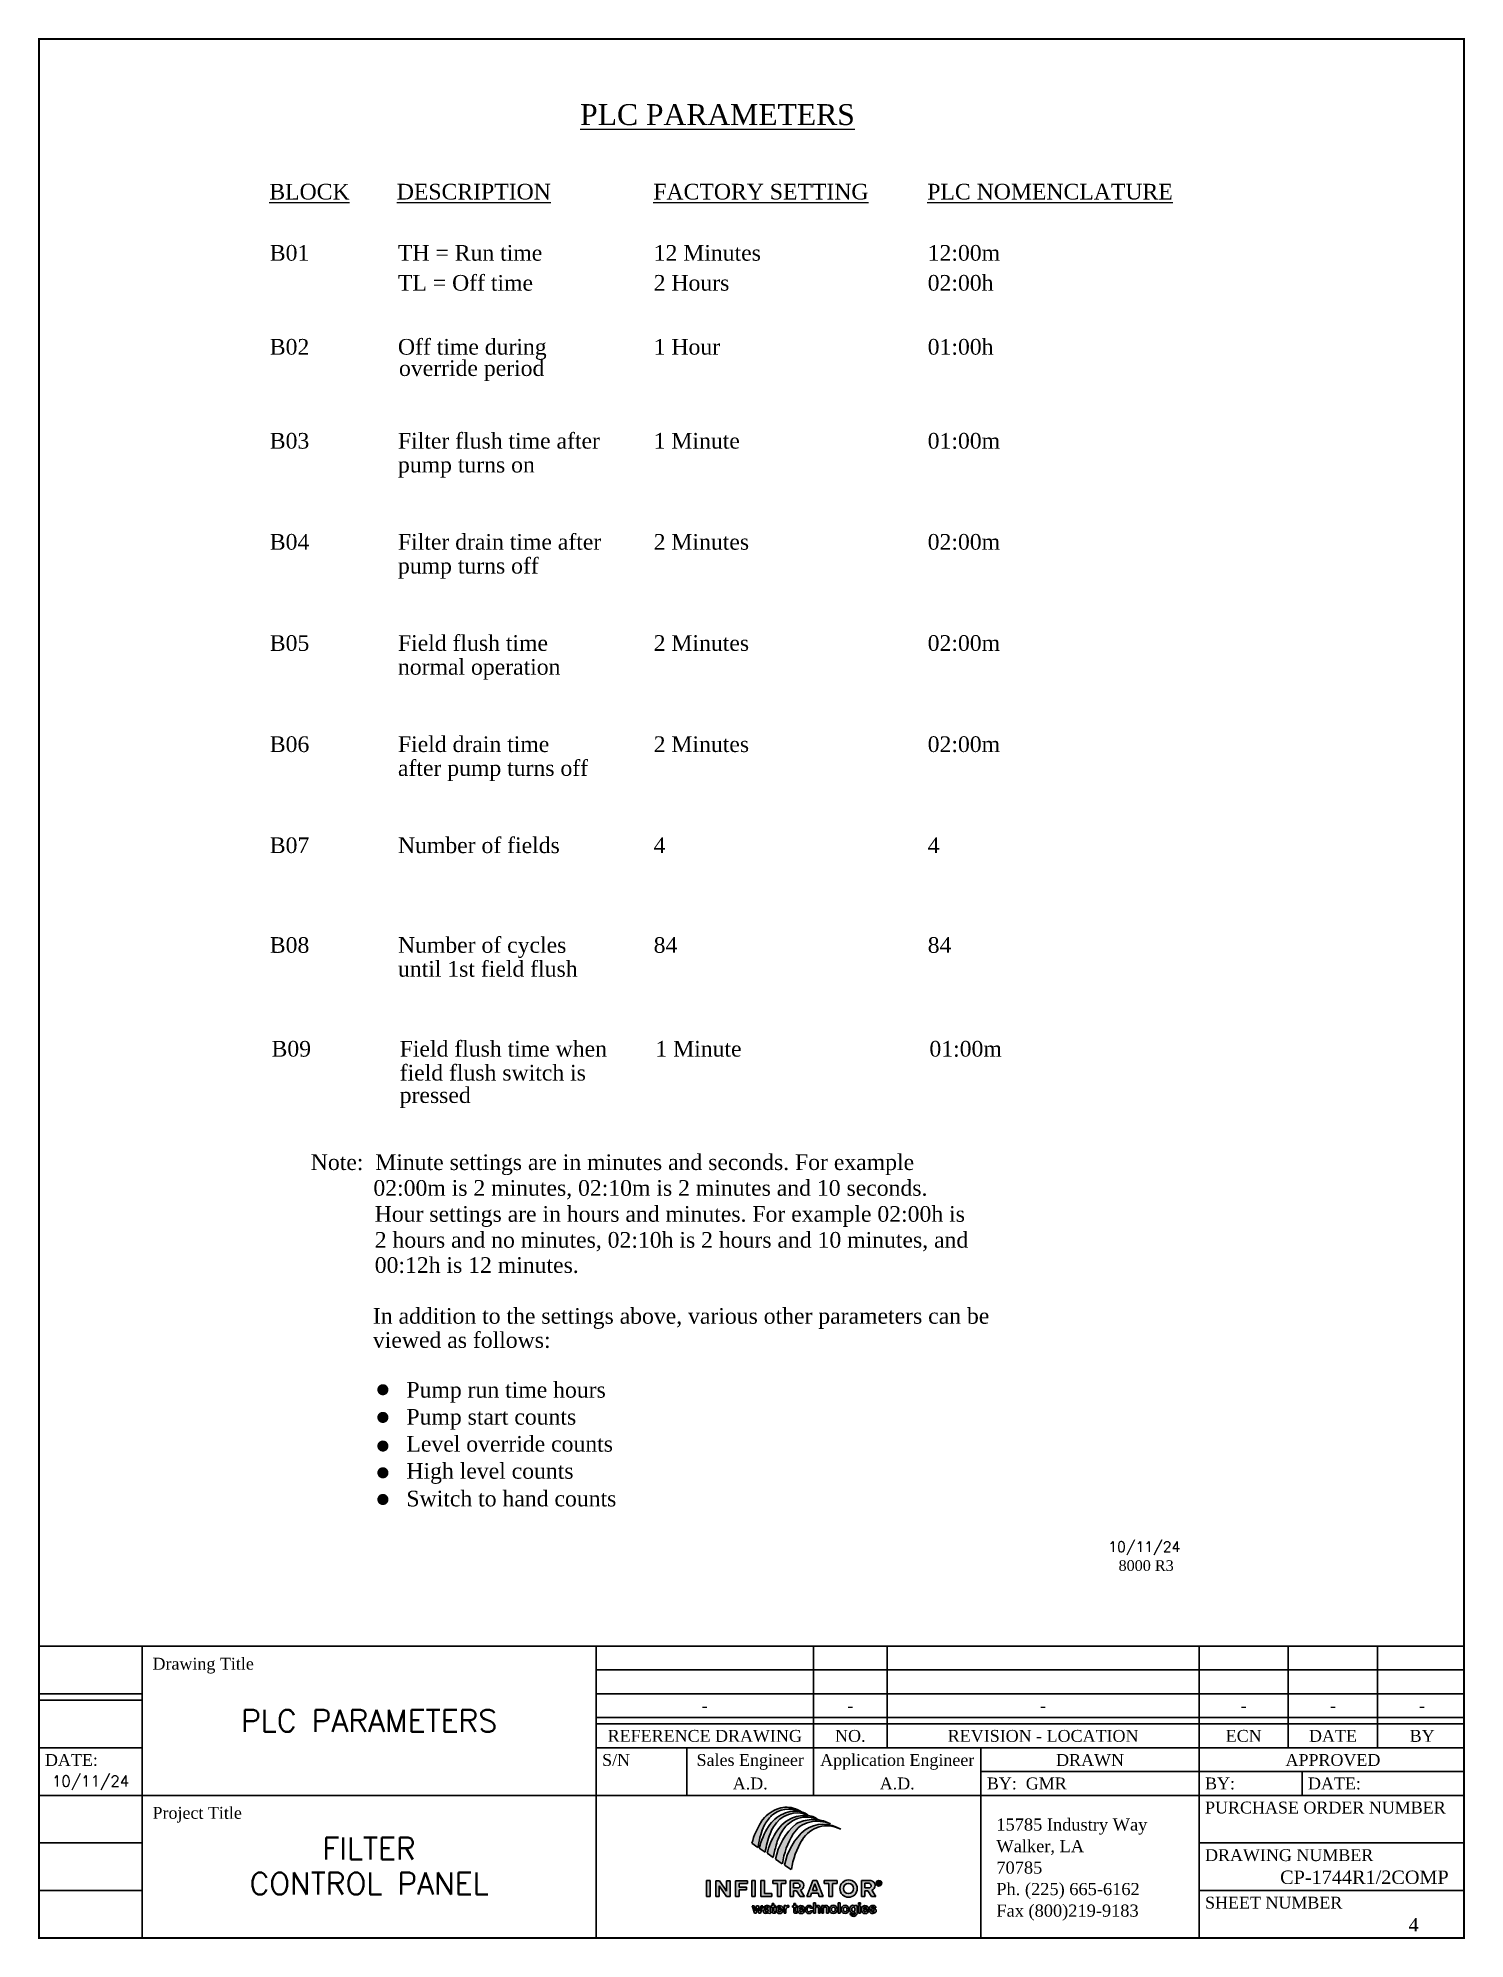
# Model space of a CAD drawing. Extents: x -283 to 170, y -177 to 25.
# Drawn here: x -150.26 to -132.99, y -90.64 to -67.62 of the extents above; entities that cross this region are included whole.
import ezdxf
from ezdxf.enums import TextEntityAlignment as Align

# ---------------------------------------------------------------- set-up
doc = ezdxf.new("R2010")
doc.units = 0
doc.header["$LTSCALE"] = 0.125
doc.header["$MEASUREMENT"] = 0
doc.layers.get('0').update_dxf_attribs({"linetype": 'CONTINUOUS'})
doc.layers.add('ASHADE', color=7, linetype='CONTINUOUS')
doc.layers.add('BORDER', color=10, linetype='CONTINUOUS')
doc.styles.get("Standard").update_dxf_attribs({"font": 'simplex.shx', "height": 0.08})
doc.styles.add('STYLE2', font='simplex.shx', dxfattribs={"height": 0.05})
doc.styles.add('STYLE3', font='Times New Roman.ttf', dxfattribs={"height": 0.0625})
doc.styles.add('TIMES NEW ROMAN', font='Times New Roman.ttf')

msp = doc.modelspace()

# ---------------------------------------------------------------- texts
at = {"lineweight": 5, "style": 'TIMES NEW ROMAN'}
for s, height, p in [('%%UPLC PARAMETERS', 0.25312, (-143.696, -68.674)), ('%%UBLOCK', 0.1898, (-147.458, -69.576)), ('%%UDESCRIPTION', 0.18984, (-145.915, -69.576)), ('%%UFACTORY SETTING', 0.18984, (-142.81, -69.576)), ('%%UPLC NOMENCLATURE', 0.18984, (-139.494, -69.576)), ('B01', 0.1898, (-147.452, -70.317)), ('TH = Run time', 0.18984, (-145.901, -70.317)), ('12 Minutes', 0.1898, (-142.806, -70.317)), ('12:00m', 0.1898, (-139.489, -70.317)), ('TL = Off time', 0.18984, (-145.901, -70.68)), ('2 Hours', 0.1898, (-142.806, -70.68)), ('02:00h', 0.1898, (-139.489, -70.68)), ('B02', 0.1898, (-147.452, -71.455)), ('Off time during ', 0.18984, (-145.901, -71.455)), ('1 Hour', 0.1898, (-142.806, -71.455)), ('01:00h', 0.1898, (-139.489, -71.455)), (' override period', 0.18984, (-145.96, -71.713)), ('B03', 0.1898, (-147.452, -72.593)), ('Filter flush time after', 0.18984, (-145.901, -72.593)), ('1 Minute', 0.1898, (-142.806, -72.593)), ('01:00m', 0.1898, (-139.489, -72.593)), ('pump turns on', 0.18984, (-145.901, -72.882)), ('B04', 0.1898, (-147.452, -73.817)), ('Filter drain time after', 0.18984, (-145.901, -73.817)), ('2 Minutes', 0.1898, (-142.806, -73.817)), ('02:00m', 0.1898, (-139.489, -73.817)), ('pump turns off', 0.18984, (-145.901, -74.106)), ('B05', 0.1898, (-147.452, -75.042)), ('Field flush time', 0.18984, (-145.901, -75.042)), ('2 Minutes', 0.1898, (-142.806, -75.042)), ('02:00m', 0.1898, (-139.489, -75.042)), ('normal operation', 0.18984, (-145.901, -75.331)), ('B06', 0.1898, (-147.452, -76.267)), ('Field drain time', 0.18984, (-145.901, -76.267)), ('2 Minutes', 0.1898, (-142.806, -76.267)), ('02:00m', 0.1898, (-139.489, -76.267)), ('after pump turns off', 0.18984, (-145.901, -76.556)), ('B07', 0.1898, (-147.452, -77.491)), ('Number of fields', 0.18984, (-145.901, -77.491)), ('4', 0.19, (-142.806, -77.491)), ('4', 0.19, (-139.489, -77.491)), ('Number of cycles', 0.18984, (-145.901, -78.699)), ('B08', 0.1898, (-147.452, -78.699)), ('84', 0.1898, (-142.806, -78.699)), ('84', 0.1898, (-139.489, -78.699)), ('until 1st field flush', 0.18984, (-145.901, -78.988)), ('B09', 0.1898, (-147.431, -79.956)), ('Field flush time when', 0.18984, (-145.88, -79.956)), ('1 Minute', 0.1898, (-142.785, -79.956)), ('01:00m', 0.1898, (-139.468, -79.956)), ('field flush switch is  ', 0.18984, (-145.88, -80.246)), ('pressed', 0.1898, (-145.88, -80.517)), ('Note:  Minute settings are in minutes and seconds. For example', 0.18984, (-146.956, -81.329)), ('    02:00m is 2 minutes, 02:10m is 2 minutes and 10 seconds. ', 0.18984, (-146.485, -81.641)), ('Hour settings are in hours and minutes. For example 02:00h is ', 0.18984, (-146.182, -81.956)), ('2 hours and no minutes, 02:10h is 2 hours and 10 minutes, and', 0.18984, (-146.182, -82.27)), ('00:12h is 12 minutes.', 0.18984, (-146.182, -82.575)), ('In addition to the settings above, various other parameters can be', 0.18984, (-146.204, -83.191)), ('viewed as follows:', 0.18984, (-146.204, -83.483)), ('  Pump run time hours', 0.18984, (-145.942, -84.086)), ('  Pump start counts', 0.18984, (-145.942, -84.413)), ('  Level override counts', 0.18984, (-145.942, -84.74)), ('  High level counts', 0.18984, (-145.942, -85.068)), ('  Switch to hand counts', 0.18984, (-145.942, -85.403))]:
    msp.add_text(s, height=height, dxfattribs=at).set_placement(p)
at = {"color": 7, "style": 'STYLE3'}
for s, height, p in [('Drawing Title', 0.14403, (-148.872, -87.308)), ('DATE:', 0.144, (-150.174, -88.474)), ('S/N', 0.144, (-143.43, -88.474)), ('BY:  GMR', 0.144, (-138.773, -88.758)), ('BY:', 0.144, (-136.132, -88.758)), ('DATE:', 0.144, (-134.886, -88.758)), ('Project Title', 0.14403, (-148.872, -89.114)), ('PURCHASE ORDER NUMBER', 0.14403, (-136.132, -89.05)), ('15785 Industry Way', 0.14719, (-138.658, -89.256)), ('Walker, LA', 0.1472, (-138.658, -89.517)), ('DRAWING NUMBER', 0.14403, (-136.132, -89.626)), ('70785', 0.1472, (-138.658, -89.777)), ('Fax (800)219-9183', 0.14719, (-138.658, -90.298)), ('SHEET NUMBER', 0.14403, (-136.132, -90.202))]:
    msp.add_text(s, height=height, dxfattribs=at).set_placement(p, align=Align.MIDDLE_LEFT)
at = {"color": 7}
for s, height, style, p in [('PLC PARAMETERS', 0.26588, 'STYLE2', (-146.25, -87.999)), ('-', 0.144, 'STYLE3', (-142.187, -87.816)), ('-', 0.144, 'STYLE3', (-140.426, -87.816)), ('-', 0.144, 'STYLE3', (-138.092, -87.816)), ('-', 0.144, 'STYLE3', (-135.664, -87.816)), ('-', 0.144, 'STYLE3', (-134.584, -87.816)), ('-', 0.144, 'STYLE3', (-133.504, -87.816)), ('REFERENCE DRAWING', 0.14403, 'STYLE3', (-142.187, -88.182)), ('NO.', 0.144, 'STYLE3', (-140.426, -88.182)), ('REVISION - LOCATION', 0.14403, 'STYLE3', (-138.092, -88.182)), ('ECN', 0.144, 'STYLE3', (-135.664, -88.182)), ('DATE', 0.144, 'STYLE3', (-134.584, -88.182)), ('BY', 0.144, 'STYLE3', (-133.504, -88.182)), ('Sales Engineer', 0.14403, 'STYLE3', (-141.637, -88.474)), ('Application Engineer', 0.14403, 'STYLE3', (-139.858, -88.474)), ('DRAWN', 0.144, 'STYLE3', (-137.524, -88.474)), ('APPROVED', 0.144, 'STYLE3', (-134.584, -88.474)), ('10/11/24', 0.1331, 'STYLE2', (-149.622, -88.73)), ('A.D.', 0.144, 'STYLE3', (-141.637, -88.758)), ('A.D.', 0.144, 'STYLE3', (-139.858, -88.758)), ('FILTER', 0.2659, 'STYLE2', (-146.25, -89.547)), ('CONTROL PANEL', 0.26588, 'STYLE2', (-146.25, -89.971)), ('4', 0.162, 'STYLE3', (-133.608, -90.47))]:
    msp.add_text(s, height=height, dxfattribs=dict(at, style=style)).set_placement(p, align=Align.MIDDLE_CENTER)
at = {"color": 7, "style": 'STYLE3'}
msp.add_text('CP-1744R1/2COMP', height=0.16203, dxfattribs=at).set_placement((-133.183, -89.894), align=Align.MIDDLE_RIGHT)
at = {"layer": 'ASHADE', "lineweight": 5}
msp.add_text('10/11/24', height=0.1243, dxfattribs=at).set_placement((-137.304, -85.954))
at = {"layer": 'ASHADE', "lineweight": 5, "style": 'STYLE3'}
msp.add_text('8000 R3', height=0.1294, dxfattribs=at).set_placement((-137.179, -86.184))
at = {"layer": 'BORDER', "color": 7, "style": 'STYLE3'}
msp.add_text('Ph. (225) 665-6162', height=0.14719, dxfattribs=at).set_placement((-138.658, -90.037), align=Align.MIDDLE_LEFT)

# ---------------------------------------------------------------- blocks, each defined once
blk = doc.blocks.new('infiltratorlogo')
for p, q in [((-206.197, -287.794), (-206.06, -287.89)), ((-206.033, -287.904), (-205.9, -287.994)), ((-205.857, -288.021), (-205.72, -288.117)), ((-205.669, -288.154), (-205.516, -288.253)), ((-205.468, -288.285), (-205.315, -288.384)), ((-207.126, -288.63), (-207.21, -288.63)), ((-207.21, -288.631), (-207.21, -288.984)), ((-207.126, -288.984), (-207.126, -288.63)), ((-206.92, -288.633), (-207, -288.633)), ((-207, -288.634), (-207, -288.983)), ((-206.927, -288.983), (-206.927, -288.744)), ((-206.927, -288.744), (-206.763, -288.985)), ((-206.76, -288.87), (-206.92, -288.633)), ((-206.682, -288.634), (-206.76, -288.634)), ((-206.76, -288.634), (-206.76, -288.87)), ((-206.682, -288.985), (-206.682, -288.634)), ((-206.292, -288.632), (-206.564, -288.632)), ((-206.564, -288.633), (-206.564, -288.984)), ((-206.481, -288.774), (-206.481, -288.696)), ((-206.481, -288.696), (-206.292, -288.696)), ((-206.318, -288.774), (-206.481, -288.774)), ((-206.479, -288.984), (-206.479, -288.837)), ((-206.479, -288.837), (-206.318, -288.837)), ((-206.318, -288.837), (-206.318, -288.774)), ((-206.292, -288.696), (-206.292, -288.632)), ((-206.199, -288.628), (-206.199, -288.984)), ((-206.122, -288.628), (-206.199, -288.628)), ((-206.122, -288.984), (-206.122, -288.628)), ((-205.994, -288.631), (-205.994, -288.984)), ((-205.916, -288.631), (-205.994, -288.631)), ((-205.916, -288.92), (-205.916, -288.631)), ((-205.729, -288.631), (-205.729, -288.696)), ((-205.435, -288.631), (-205.729, -288.631)), ((-205.729, -288.696), (-205.62, -288.696)), ((-205.62, -288.696), (-205.62, -288.985)), ((-205.542, -288.985), (-205.542, -288.695)), ((-205.542, -288.695), (-205.435, -288.695)), ((-205.435, -288.695), (-205.435, -288.631)), ((-205.341, -288.631), (-205.341, -288.985)), ((-205.341, -288.631), (-205.133, -288.631)), ((-205.17, -288.691), (-205.264, -288.691)), ((-205.264, -288.691), (-205.264, -288.794)), ((-205.264, -288.794), (-205.17, -288.794)), ((-205.263, -288.985), (-205.263, -288.858)), ((-205.263, -288.858), (-205.196, -288.858)), ((-205.196, -288.858), (-205.118, -288.986)), ((-205.021, -288.986), (-205.109, -288.847)), ((-204.837, -288.631), (-204.969, -288.984)), ((-204.841, -288.851), (-204.789, -288.702)), ((-204.739, -288.851), (-204.841, -288.851)), ((-204.743, -288.631), (-204.837, -288.631)), ((-204.789, -288.702), (-204.739, -288.851)), ((-204.607, -288.986), (-204.743, -288.631)), ((-204.583, -288.631), (-204.583, -288.696)), ((-204.289, -288.631), (-204.583, -288.631)), ((-204.583, -288.696), (-204.474, -288.696)), ((-204.474, -288.696), (-204.474, -288.985)), ((-204.396, -288.985), (-204.396, -288.695)), ((-204.396, -288.695), (-204.289, -288.695)), ((-204.289, -288.695), (-204.289, -288.631)), ((-203.75, -288.631), (-203.75, -288.985)), ((-203.75, -288.631), (-203.542, -288.631)), ((-203.579, -288.691), (-203.673, -288.691)), ((-203.673, -288.691), (-203.673, -288.794)), ((-203.673, -288.794), (-203.579, -288.794)), ((-203.672, -288.985), (-203.672, -288.858)), ((-203.672, -288.858), (-203.605, -288.858)), ((-203.605, -288.858), (-203.527, -288.986)), ((-203.43, -288.986), (-203.518, -288.847)), ((-203.388, -288.656), (-203.388, -288.723)), ((-203.388, -288.656), (-203.348, -288.656)), ((-203.388, -288.723), (-203.373, -288.723)), ((-203.356, -288.668), (-203.373, -288.668)), ((-203.373, -288.668), (-203.373, -288.687)), ((-203.373, -288.687), (-203.356, -288.687)), ((-203.373, -288.723), (-203.373, -288.699)), ((-203.373, -288.699), (-203.36, -288.699)), ((-203.36, -288.699), (-203.346, -288.723)), ((-203.346, -288.723), (-203.329, -288.723)), ((-203.328, -288.723), (-203.344, -288.697)), ((-207.21, -288.984), (-207.126, -288.984)), ((-207, -288.983), (-206.927, -288.983)), ((-206.763, -288.985), (-206.682, -288.985)), ((-206.564, -288.984), (-206.479, -288.984)), ((-206.199, -288.984), (-206.122, -288.984)), ((-206.189, -289.191), (-206.139, -289.357)), ((-206.148, -289.192), (-206.189, -289.192)), ((-206.119, -289.303), (-206.148, -289.192)), ((-206.09, -289.191), (-206.119, -289.303)), ((-206.099, -289.357), (-206.07, -289.244)), ((-206.048, -289.191), (-206.09, -289.191)), ((-206.07, -289.244), (-206.041, -289.357)), ((-206.022, -289.304), (-206.048, -289.191)), ((-205.99, -289.192), (-206.022, -289.304)), ((-206, -289.357), (-205.948, -289.192)), ((-205.994, -288.984), (-205.753, -288.984)), ((-205.948, -289.192), (-205.99, -289.192)), ((-205.933, -289.245), (-205.891, -289.245)), ((-205.753, -288.92), (-205.916, -288.92)), ((-205.874, -289.284), (-205.838, -289.284)), ((-205.838, -289.284), (-205.831, -289.279)), ((-205.831, -289.279), (-205.831, -289.311)), ((-205.786, -289.223), (-205.786, -289.327)), ((-205.743, -289.192), (-205.773, -289.192)), ((-205.773, -289.192), (-205.773, -289.221)), ((-205.773, -289.221), (-205.744, -289.221)), ((-205.753, -288.984), (-205.753, -288.92)), ((-205.744, -289.221), (-205.744, -289.336)), ((-205.743, -289.192), (-205.743, -289.142)), ((-205.743, -289.142), (-205.705, -289.142)), ((-205.705, -289.142), (-205.705, -289.19)), ((-205.705, -289.19), (-205.67, -289.19)), ((-205.67, -289.221), (-205.704, -289.221)), ((-205.704, -289.221), (-205.704, -289.309)), ((-205.67, -289.19), (-205.67, -289.221)), ((-205.657, -289.248), (-205.657, -289.305)), ((-205.62, -288.985), (-205.542, -288.985)), ((-205.616, -289.258), (-205.538, -289.258)), ((-205.616, -289.285), (-205.493, -289.285)), ((-205.498, -289.303), (-205.538, -289.303)), ((-205.474, -289.19), (-205.474, -289.358)), ((-205.474, -289.19), (-205.435, -289.19)), ((-205.435, -289.19), (-205.435, -289.208)), ((-205.434, -289.358), (-205.434, -289.275)), ((-205.402, -289.185), (-205.369, -289.185)), ((-205.369, -289.227), (-205.402, -289.227)), ((-205.369, -289.185), (-205.369, -289.227)), ((-205.341, -288.985), (-205.263, -288.985)), ((-205.26, -289.192), (-205.29, -289.192)), ((-205.29, -289.192), (-205.29, -289.221)), ((-205.29, -289.221), (-205.261, -289.221)), ((-205.261, -289.221), (-205.261, -289.336)), ((-205.26, -289.192), (-205.26, -289.142)), ((-205.26, -289.142), (-205.222, -289.142)), ((-205.222, -289.142), (-205.222, -289.19)), ((-205.222, -289.19), (-205.187, -289.19)), ((-205.187, -289.221), (-205.221, -289.221)), ((-205.221, -289.221), (-205.221, -289.309)), ((-205.187, -289.19), (-205.187, -289.221)), ((-205.175, -289.248), (-205.175, -289.305)), ((-205.134, -289.258), (-205.057, -289.258)), ((-205.134, -289.285), (-205.012, -289.285)), ((-205.118, -288.986), (-205.021, -288.986)), ((-205.016, -289.303), (-205.057, -289.303)), ((-205, -289.248), (-205, -289.305)), ((-204.969, -288.984), (-204.884, -288.984)), ((-204.959, -289.252), (-204.959, -289.285)), ((-204.884, -288.984), (-204.861, -288.915)), ((-204.884, -289.25), (-204.841, -289.25)), ((-204.841, -289.303), (-204.881, -289.303)), ((-204.861, -288.915), (-204.718, -288.915)), ((-204.776, -289.126), (-204.816, -289.126)), ((-204.816, -289.126), (-204.816, -289.358)), ((-204.776, -289.206), (-204.776, -289.126)), ((-204.776, -289.358), (-204.776, -289.243)), ((-204.718, -288.915), (-204.693, -288.986)), ((-204.709, -289.247), (-204.709, -289.358)), ((-204.693, -288.986), (-204.607, -288.986)), ((-204.668, -289.358), (-204.668, -289.222)), ((-204.636, -289.189), (-204.636, -289.358)), ((-204.595, -289.189), (-204.636, -289.189)), ((-204.595, -289.207), (-204.595, -289.189)), ((-204.595, -289.358), (-204.595, -289.244)), ((-204.527, -289.244), (-204.527, -289.358)), ((-204.487, -289.358), (-204.487, -289.223)), ((-204.474, -288.985), (-204.396, -288.985)), ((-204.266, -289.128), (-204.266, -289.357)), ((-204.221, -289.128), (-204.266, -289.128)), ((-204.221, -289.357), (-204.221, -289.128)), ((-203.888, -289.2), (-203.888, -289.189)), ((-203.888, -289.189), (-203.844, -289.189)), ((-203.844, -289.189), (-203.844, -289.36)), ((-203.815, -289.126), (-203.815, -289.165)), ((-203.769, -289.126), (-203.815, -289.126)), ((-203.815, -289.165), (-203.769, -289.165)), ((-203.814, -289.19), (-203.814, -289.357)), ((-203.771, -289.191), (-203.814, -289.19)), ((-203.771, -289.357), (-203.771, -289.191)), ((-203.769, -289.165), (-203.769, -289.126)), ((-203.75, -288.985), (-203.672, -288.985)), ((-203.745, -289.248), (-203.745, -289.305)), ((-203.705, -289.258), (-203.627, -289.258)), ((-203.705, -289.285), (-203.582, -289.285)), ((-203.587, -289.303), (-203.627, -289.303)), ((-203.53, -289.298), (-203.57, -289.298)), ((-203.57, -289.298), (-203.57, -289.327)), ((-203.53, -289.31), (-203.53, -289.298)), ((-203.527, -288.986), (-203.43, -288.986)), ((-203.492, -289.29), (-203.516, -289.285)), ((-203.498, -289.249), (-203.464, -289.259)), ((-203.471, -289.24), (-203.471, -289.232)), ((-203.471, -289.24), (-203.427, -289.24)), ((-203.427, -289.24), (-203.427, -289.235)), ((-203.422, -289.326), (-203.422, -289.285)), ((-206.139, -289.357), (-206.099, -289.357)), ((-206.041, -289.357), (-206, -289.357)), ((-205.897, -289.361), (-205.88, -289.363)), ((-205.824, -289.348), (-205.824, -289.357)), ((-205.786, -289.327), (-205.772, -289.327)), ((-205.772, -289.327), (-205.772, -289.352)), ((-205.723, -289.357), (-205.67, -289.357)), ((-205.67, -289.322), (-205.675, -289.322)), ((-205.67, -289.357), (-205.67, -289.322)), ((-205.474, -289.358), (-205.434, -289.358)), ((-205.24, -289.357), (-205.186, -289.357)), ((-205.186, -289.322), (-205.192, -289.322)), ((-205.186, -289.357), (-205.186, -289.322)), ((-204.816, -289.358), (-204.776, -289.358)), ((-204.709, -289.358), (-204.668, -289.358)), ((-204.636, -289.358), (-204.595, -289.358)), ((-204.527, -289.358), (-204.487, -289.358)), ((-204.266, -289.357), (-204.221, -289.357)), ((-203.963, -289.368), (-204.007, -289.368)), ((-203.889, -289.343), (-203.889, -289.368)), ((-203.814, -289.357), (-203.771, -289.357))]:
    blk.add_line(p, q)
for centre, radius in [((-204.037, -288.808), 0.194), ((-204.037, -288.808), 0.113), ((-203.358, -288.69), 0.0614)]:
    blk.add_circle(centre, radius)
for centre, radius, start, end in [((-205.377, -287.718), 0.731, 111.1449, 146.2828), ((-205.172, -287.853), 0.785, 114.07, 146.6236), ((-205.356, -287.633), 0.605, 123.1348, 133.9772), ((-205.186, -287.693), 0.578, 129.9186, 129.9186), ((-205.178, -287.733), 0.614, 67.8623, 150.6381), ((-205.359, -287.642), 0.611, 62.2912, 122.4082), ((-205.417, -287.566), 0.575, 75.3272, 112.8407), ((-205.24, -287.641), 0.564, 72.992, 116.4907), ((-205.024, -287.828), 0.653, 84.6785, 118.1889), ((-205.456, -287.661), 0.677, 55.8046, 74.2215), ((-205.164, -287.449), 0.359, 52.5312, 75.6473), ((-204.97, -287.567), 0.39, 50.0466, 89.1296), ((-204.529, -288.24), 1.726, 147.4976, 165.0305), ((-204.136, -288.161), 1.943, 158.4658, 171.9946), ((-204.122, -288.433), 1.983, 149.3012, 164.5252), ((-205.117, -287.821), 0.907, 136.6018, 155.7028), ((-203.823, -288.331), 2.104, 159.1997, 170.7974), ((-204.348, -288.394), 1.554, 148.1406, 166.1152), ((-204.77, -288.006), 1.104, 148.674, 157.5168), ((-204.304, -288.418), 1.39, 130.6024, 169.0527), ((-205.019, -287.915), 0.733, 115.3222, 152.2665), ((-204.71, -288.053), 0.966, 145.3175, 167.2783), ((-203.721, -288.531), 1.816, 148.6904, 171.1925), ((-204.937, -287.879), 0.681, 120.9354, 146.5241), ((-204.103, -288.549), 1.39, 130.6024, 169.0527), ((-204.967, -287.847), 0.637, 76.097, 120.1239), ((-204.767, -287.901), 0.595, 103.1732, 148.1404), ((-204.828, -288.077), 0.81, 92.9768, 118.0357), ((-204.516, -288.059), 0.652, 62.1529, 149.1375), ((-204.601, -288.11), 0.739, 58.113, 123.4149), ((-204.736, -288.057), 0.753, 66.9498, 102.7699), ((-204.816, -288.038), 0.772, 60.9472, 94.0384), ((-204.933, -287.639), 0.428, 59.9935, 73.7503), ((-201.028, -289.125), 4.8, 164.4768, 167.8787), ((-203.52, -288.662), 1.816, 148.6904, 171.1925), ((-205.18, -288.75), 0.0603, 8.9926, 80.1753), ((-205.171, -288.743), 0.0505, 270.9961, 2.8278), ((-205.14, -288.735), 0.104, 358.4641, 86.1493), ((-205.145, -288.743), 0.109, 288.9829, 2.7754), ((-203.589, -288.75), 0.0603, 8.9926, 80.1753), ((-203.58, -288.743), 0.0505, 270.9961, 2.8278), ((-203.549, -288.735), 0.104, 358.4641, 86.1493), ((-203.554, -288.743), 0.109, 288.9829, 2.7754), ((-203.358, -288.69), 0.0448, 312.5787, 311.0531), ((-203.357, -288.679), 0.0114, 8.9926, 80.1753), ((-203.356, -288.678), 0.00953, 270.9961, 2.8278), ((-203.35, -288.676), 0.0196, 358.4641, 86.1493), ((-203.351, -288.678), 0.0206, 288.9829, 2.7754), ((-205.897, -289.314), 0.0468, 342.3235, 342.3235), ((-205.897, -289.314), 0.0468, 113.8186, 270), ((-205.855, -289.262), 0.0793, 29.0778, 167.9473), ((-205.886, -289.316), 0.0541, 88.7457, 124.1823), ((-205.874, -289.308), 0.0237, 90, 240.7709), ((-205.86, -289.247), 0.0309, 357.4428, 177.2947), ((-205.884, -289.148), 0.114, 269.0757, 298.4584), ((-205.869, -289.286), 0.0449, 248.6619, 326.4625), ((-205.686, -289.307), 0.0184, 183.6517, 306.3049), ((-205.576, -289.273), 0.0841, 339.0167, 339.0167), ((-205.576, -289.273), 0.0841, 352.0238, 162.3343), ((-205.577, -289.286), 0.0815, 193.798, 347.4902), ((-205.577, -289.261), 0.0389, 3.5002, 176.4998), ((-205.576, -289.289), 0.0402, 174.5771, 338.6104), ((-205.402, -289.221), 0.0357, 89.0445, 158.319), ((-205.378, -289.277), 0.0561, 115.2547, 182.9276), ((-205.387, -289.214), 0.0195, 220.5880756644533, 220.5880759030287), ((-205.203, -289.307), 0.0184, 183.6517, 306.3049), ((-205.095, -289.273), 0.0841, 352.0238, 162.3343), ((-205.096, -289.286), 0.0815, 193.798, 347.4902), ((-205.094, -289.289), 0.0402, 174.5771, 338.6104), ((-205.095, -289.261), 0.0389, 3.5002, 176.4998), ((-204.92, -289.267), 0.0815, 11.8896, 166.202), ((-204.92, -289.286), 0.0815, 193.798, 347.4902), ((-204.922, -289.256), 0.0375, 8.4338, 174.265), ((-204.919, -289.289), 0.0402, 174.5771, 338.6104), ((-204.727, -289.25), 0.0656, 25.7394, 137.9479), ((-204.743, -289.254), 0.0349, 12.5426, 161.5261), ((-204.546, -289.251), 0.0656, 25.7394, 137.9479), ((-204.561, -289.257), 0.0363, 19.6799, 160.3201), ((-203.665, -289.273), 0.0841, 352.0238, 162.3343), ((-203.666, -289.286), 0.0815, 193.798, 347.4902), ((-203.666, -289.261), 0.0389, 3.5002, 176.4998), ((-203.665, -289.289), 0.0402, 174.5771, 338.6104), ((-203.49, -289.348), 0.0934, 42.5984, 73.7955), ((-205.872, -289.281), 0.0823, 263.935, 305.3679), ((-205.801, -289.325), 0.0396, 234.2714, 316.8822), ((-205.714, -289.327), 0.0309, 197.01, 254.3014), ((-205.231, -289.327), 0.0309, 197.01, 254.3014), ((-203.926, -289.346), 0.0836, 194.7442, 350.5657), ((-203.926, -289.356), 0.0386, 198.3174, 341.6826), ((-203.496, -289.275), 0.0898, 215.1505, 325.8255), ((-203.496, -289.288), 0.0406, 264.3669, 276.9683)]:
    blk.add_arc(centre, radius, start, end)
for centre, major_axis, ratio in [((-204.377, -289.275), (0, -0.0927), 0.92487), ((-204.375, -289.275), (0, -0.0538), 0.797098), ((-204.114, -289.275), (0, -0.0927), 0.92487), ((-204.111, -289.275), (0, -0.0538), 0.797098), ((-203.928, -289.274), (0, -0.0509), 0.744589)]:
    blk.add_ellipse(centre, major_axis=major_axis, ratio=ratio)
for centre, major_axis, ratio, start_param, end_param in [((-203.935, -289.271), (0, -0.0915), 0.824152, 2.463653, 6.937867), ((-203.498, -289.235), (-0.071, 0), 0.72729, 3.049896, 7.600085), ((-203.496, -289.309), (-0.0346, -0.0004), 0.558307, 6.270175, 10.879731), ((-203.498, -289.234), (-0.0274, 0), 0.53908, 3.141593, 7.853982)]:
    blk.add_ellipse(centre, major_axis=major_axis, ratio=ratio, start_param=start_param, end_param=end_param)
blk = doc.blocks.new('infiltratorlogo3')
h = blk.add_hatch(color=0)
h.dxf.hatch_style = 1
h.paths.add_polyline_path([(-207.126, -288.63), (-207.21, -288.63), (-207.21, -288.984), (-207.126, -288.984)])
h.paths.add_polyline_path([(-206.92, -288.633), (-207, -288.633), (-207, -288.983), (-206.927, -288.983), (-206.927, -288.744), (-206.763, -288.985), (-206.682, -288.985), (-206.682, -288.634), (-206.76, -288.634), (-206.76, -288.87)])
h.paths.add_polyline_path([(-206.292, -288.632), (-206.564, -288.632), (-206.564, -288.984), (-206.479, -288.984), (-206.479, -288.837), (-206.318, -288.837), (-206.318, -288.774), (-206.481, -288.774), (-206.481, -288.696), (-206.292, -288.696)])
h.paths.add_polyline_path([(-206.122, -288.628), (-206.199, -288.628), (-206.199, -288.984), (-206.122, -288.984)])
h.paths.add_polyline_path([(-205.916, -288.631), (-205.994, -288.631), (-205.994, -288.984), (-205.753, -288.984), (-205.753, -288.92), (-205.916, -288.92)])
h.paths.add_polyline_path([(-205.435, -288.631), (-205.729, -288.631), (-205.729, -288.696), (-205.62, -288.696), (-205.62, -288.985), (-205.542, -288.985), (-205.542, -288.695), (-205.435, -288.695)])
h.paths.add_polyline_path([(-205.133, -288.631), (-205.341, -288.631), (-205.341, -288.985), (-205.263, -288.985), (-205.263, -288.858), (-205.196, -288.858), (-205.118, -288.986), (-205.021, -288.986), (-205.109, -288.847, 0.333589), (-205.036, -288.738, 0.402429)])
h.paths.add_polyline_path([(-205.264, -288.691), (-205.17, -288.691, -0.320982), (-205.121, -288.741, -0.423608), (-205.17, -288.794), (-205.264, -288.794)], flags=16)
h.paths.add_polyline_path([(-204.743, -288.631), (-204.837, -288.631), (-204.969, -288.984), (-204.884, -288.984), (-204.861, -288.915), (-204.718, -288.915), (-204.693, -288.986), (-204.607, -288.986)])
h.paths.add_polyline_path([(-204.789, -288.702), (-204.739, -288.851), (-204.841, -288.851)], flags=16)
h.paths.add_polyline_path([(-204.289, -288.631), (-204.583, -288.631), (-204.583, -288.696), (-204.474, -288.696), (-204.474, -288.985), (-204.396, -288.985), (-204.396, -288.695), (-204.289, -288.695)])
h.paths.add_polyline_path([(-204.232, -288.808, 1), (-203.843, -288.808, 1)])
h.paths.add_polyline_path([(-203.924, -288.808, -1), (-204.15, -288.808, -1)], flags=16)
h.paths.add_polyline_path([(-203.542, -288.631), (-203.75, -288.631), (-203.75, -288.985), (-203.672, -288.985), (-203.672, -288.858), (-203.605, -288.858), (-203.527, -288.986), (-203.43, -288.986), (-203.518, -288.847, 0.333589), (-203.445, -288.738, 0.402429)])
h.paths.add_polyline_path([(-203.579, -288.691, -0.320982), (-203.53, -288.741, -0.423608), (-203.579, -288.794), (-203.673, -288.794), (-203.673, -288.691)], flags=16)
h.paths.add_polyline_path([(-203.42, -288.69, 1), (-203.297, -288.69, 1)])
h.paths.add_polyline_path([(-203.328, -288.723), (-203.344, -288.697, 0.333589), (-203.33, -288.677, 0.402429), (-203.348, -288.656), (-203.388, -288.656), (-203.388, -288.723), (-203.373, -288.723), (-203.373, -288.699), (-203.36, -288.699), (-203.346, -288.723), (-203.329, -288.723, -150.221914)], flags=16)
h.paths.add_polyline_path([(-203.373, -288.668), (-203.356, -288.668, -0.320982), (-203.346, -288.677, -0.423608), (-203.356, -288.687), (-203.373, -288.687)], flags=16)
edge = h.paths.add_edge_path()
edge.add_ellipse((-203.498, -289.235), major_axis=(-0.071, 0), ratio=0.72729, start_angle=180, end_angle=435.4528)
edge.add_line((-203.516, -289.285), (-203.492, -289.29))
edge.add_ellipse((-203.496, -289.309), major_axis=(0.0346, 0.0004), ratio=0.558307, start_angle=277.3903, end_angle=443.3627, ccw=False)
edge.add_arc((-203.496, -289.288), 0.0406, 264.3669, 276.9683, ccw=False)
edge.add_ellipse((-203.496, -289.309), major_axis=(0.0346, 0.0004), ratio=0.558307, start_angle=180, end_angle=262.6097, ccw=False)
edge.add_ellipse((-203.496, -289.309), major_axis=(0.0346, 0.0004), ratio=0.558307, start_angle=179.2546, end_angle=180, ccw=False)
edge.add_line((-203.53, -289.309), (-203.53, -289.298))
edge.add_line((-203.53, -289.298), (-203.57, -289.298))
edge.add_line((-203.57, -289.298), (-203.57, -289.327))
edge.add_arc((-203.496, -289.275), 0.0898, 215.1505, 325.8255)
edge.add_line((-203.422, -289.326), (-203.422, -289.285))
edge.add_arc((-203.49, -289.348), 0.0934, 42.5984, 73.7955)
edge.add_line((-203.464, -289.259), (-203.498, -289.249))
edge.add_ellipse((-203.498, -289.234), major_axis=(0.0274, 0), ratio=0.53908, start_angle=0, end_angle=270, ccw=False)
edge.add_line((-203.471, -289.234), (-203.471, -289.24))
edge.add_line((-203.471, -289.24), (-203.427, -289.24))
edge.add_ellipse((-203.498, -289.235), major_axis=(-0.071, 0), ratio=0.72729, start_angle=174.7462, end_angle=180)
h.paths.add_polyline_path([(-203.745, -289.248), (-203.745, -289.305, 0.793245), (-203.587, -289.303), (-203.627, -289.303, -0.869542), (-203.705, -289.285), (-203.582, -289.285, 0.918827)])
h.paths.add_polyline_path([(-203.627, -289.258), (-203.705, -289.258, -0.940703)], flags=16)
h.paths.add_polyline_path([(-203.771, -289.191), (-203.814, -289.19), (-203.814, -289.357), (-203.771, -289.357)])
h.paths.add_polyline_path([(-203.769, -289.126), (-203.815, -289.126), (-203.815, -289.165), (-203.769, -289.165)])
edge = h.paths.add_edge_path()
edge.add_line((-203.844, -289.189), (-203.888, -289.189))
edge.add_line((-203.888, -289.189), (-203.888, -289.2))
edge.add_ellipse((-203.935, -289.271), major_axis=(0, 0.0915), ratio=0.824152, start_angle=-38.8431, end_angle=217.5105)
edge.add_line((-203.889, -289.343), (-203.889, -289.368))
edge.add_arc((-203.926, -289.356), 0.0386, 198.3174, 341.6826, ccw=False)
edge.add_line((-203.963, -289.368), (-204.007, -289.368))
edge.add_arc((-203.926, -289.346), 0.0836, 194.7442, 350.5657)
edge.add_line((-203.844, -289.36), (-203.844, -289.189))
edge = h.paths.add_edge_path(flags=16)
edge.add_ellipse((-203.928, -289.274), major_axis=(0, 0.0509), ratio=0.744589, start_angle=0, end_angle=360)
edge = h.paths.add_edge_path()
edge.add_ellipse((-204.114, -289.275), major_axis=(0, 0.0927), ratio=0.92487, start_angle=0, end_angle=360)
edge = h.paths.add_edge_path(flags=16)
edge.add_ellipse((-204.111, -289.275), major_axis=(0, 0.0538), ratio=0.797098, start_angle=0, end_angle=360)
h.paths.add_polyline_path([(-204.221, -289.128), (-204.266, -289.128), (-204.266, -289.357), (-204.221, -289.357)])
edge = h.paths.add_edge_path()
edge.add_ellipse((-204.377, -289.275), major_axis=(0, 0.0927), ratio=0.92487, start_angle=0, end_angle=360)
edge = h.paths.add_edge_path(flags=16)
edge.add_ellipse((-204.375, -289.275), major_axis=(0, 0.0538), ratio=0.797098, start_angle=0, end_angle=360)
h.paths.add_polyline_path([(-204.527, -289.244), (-204.527, -289.358), (-204.487, -289.358), (-204.487, -289.223, 0.532877), (-204.595, -289.207), (-204.595, -289.189), (-204.636, -289.189), (-204.636, -289.358), (-204.595, -289.358), (-204.595, -289.244, -0.704379)])
h.paths.add_polyline_path([(-204.668, -289.222, 0.532877), (-204.776, -289.206), (-204.776, -289.126), (-204.816, -289.126), (-204.816, -289.358), (-204.776, -289.358), (-204.776, -289.243, -0.760304), (-204.709, -289.247), (-204.709, -289.358), (-204.668, -289.358)])
h.paths.add_polyline_path([(-205, -289.248), (-205, -289.305, 0.793245), (-204.841, -289.303), (-204.881, -289.303, -0.869542), (-204.959, -289.285), (-204.959, -289.252, -0.883413), (-204.884, -289.25), (-204.841, -289.25, 0.797663)])
h.paths.add_polyline_path([(-205.175, -289.248), (-205.175, -289.305, 0.793245), (-205.016, -289.303), (-205.057, -289.303, -0.869542), (-205.134, -289.285), (-205.012, -289.285, 0.918827)])
h.paths.add_polyline_path([(-205.057, -289.258), (-205.134, -289.258, -0.940703)], flags=16)
h.paths.add_polyline_path([(-205.187, -289.19), (-205.222, -289.19), (-205.222, -289.142), (-205.26, -289.142), (-205.26, -289.192), (-205.29, -289.192), (-205.29, -289.221), (-205.261, -289.221), (-205.261, -289.336, 0.255321), (-205.24, -289.357), (-205.186, -289.357), (-205.186, -289.322), (-205.192, -289.322, -0.592891), (-205.221, -289.309), (-205.221, -289.221), (-205.187, -289.221)])
h.paths.add_polyline_path([(-205.369, -289.185), (-205.402, -289.185, 0.302696), (-205.435, -289.208), (-205.435, -289.19), (-205.474, -289.19), (-205.474, -289.358), (-205.434, -289.358), (-205.434, -289.28, -0.304171), (-205.402, -289.227), (-205.369, -289.227)])
h.paths.add_polyline_path([(-205.657, -289.248), (-205.657, -289.305, 0.793245), (-205.498, -289.303), (-205.538, -289.303, -0.869542), (-205.616, -289.285), (-205.493, -289.285, 0.918827)])
h.paths.add_polyline_path([(-205.538, -289.258), (-205.616, -289.258, -0.940703)], flags=16)
h.paths.add_polyline_path([(-205.67, -289.19), (-205.705, -289.19), (-205.705, -289.142), (-205.743, -289.142), (-205.743, -289.192), (-205.773, -289.192), (-205.773, -289.221), (-205.744, -289.221), (-205.744, -289.336, 0.255321), (-205.723, -289.357), (-205.67, -289.357), (-205.67, -289.322), (-205.675, -289.322, -0.592891), (-205.704, -289.309), (-205.704, -289.221), (-205.67, -289.221)])
h.paths.add_polyline_path([(-205.933, -289.245), (-205.891, -289.245, -0.998708), (-205.829, -289.248, -0.128913), (-205.886, -289.262, 0.150264), (-205.916, -289.271, 0.811096), (-205.897, -289.361), (-205.88, -289.363, 0.182781), (-205.824, -289.348), (-205.824, -289.357, 0.376926), (-205.772, -289.352), (-205.772, -289.327), (-205.786, -289.327), (-205.786, -289.223, 0.692882)])
h.paths.add_polyline_path([(-205.831, -289.279), (-205.831, -289.311, -0.353139), (-205.885, -289.328, -0.772685), (-205.874, -289.284), (-205.838, -289.284)], flags=16)
h.paths.add_polyline_path([(-205.948, -289.192), (-205.99, -289.192), (-206.022, -289.304), (-206.048, -289.191), (-206.09, -289.191), (-206.119, -289.303), (-206.148, -289.192), (-206.189, -289.192), (-206.139, -289.357), (-206.099, -289.357), (-206.07, -289.244), (-206.041, -289.357), (-206, -289.357)])
h.paths.add_polyline_path([(-205.075, -287.725, -0.398881), (-204.211, -287.483, 0.292903), (-205.008, -287.493, 0.169363), (-205.468, -288.285), (-205.315, -288.384, -0.09746)])
h.paths.add_polyline_path([(-205.273, -287.587, -0.198764), (-204.903, -287.322, -0.15758), (-204.441, -287.363, 0.145399), (-204.87, -287.268, 0.109778), (-205.209, -287.362, 0.169363), (-205.669, -288.154), (-205.516, -288.253, -0.098501)])
h.paths.add_polyline_path([(-205.652, -287.841, -0.096116), (-205.504, -287.504, -0.112118), (-205.286, -287.296, -0.194502), (-204.813, -287.228, -0.060097), (-204.719, -287.268, 0.172204), (-204.964, -287.177, 0.147268), (-205.333, -287.252, 0.162611), (-205.668, -287.574, 0.07859), (-205.857, -288.021), (-205.72, -288.117, -0.014845)])
h.paths.add_polyline_path([(-205.789, -287.584, -0.038603), (-205.712, -287.432, -0.377748), (-204.946, -287.164, 0.101206), (-205.076, -287.101, 0.192111), (-205.492, -287.136, 0.143005), (-205.827, -287.421, 0.066525), (-206.033, -287.904), (-205.9, -287.994, -0.050648)])
h.paths.add_polyline_path([(-205.944, -287.448, -0.083538), (-205.776, -287.198, -0.047344), (-205.687, -287.127, -0.268497), (-205.076, -287.101, 0.080532), (-205.272, -287.01, 0.165161), (-205.64, -287.036, 0.154531), (-205.985, -287.312, 0.076652), (-206.197, -287.794), (-206.06, -287.89, -0.059099)])
at = {"color": 0}
blk.add_blockref('infiltratorlogo', (0, 0), dxfattribs=at)

# ---------------------------------------------------------------- linework, layer by layer
msp.add_line((-132.997, -87.095), (-150.246, -87.095))
msp.add_line((-132.997, -87.095), (-150.246, -87.095))
at = {"color": 7}
for p, q in [((-148.998, -90.63), (-148.998, -87.095)), ((-143.502, -90.63), (-143.502, -87.095)), ((-140.871, -88.902), (-140.871, -87.095)), ((-139.98, -88.326), (-139.98, -87.095)), ((-136.204, -90.63), (-136.204, -87.095)), ((-135.124, -87.095), (-135.124, -88.326)), ((-134.044, -87.095), (-134.044, -88.326)), ((-132.997, -87.383), (-143.502, -87.383)), ((-148.998, -87.672), (-150.246, -87.672)), ((-132.997, -87.672), (-143.502, -87.672)), ((-148.998, -87.75), (-150.246, -87.75)), ((-132.997, -87.96), (-143.502, -87.96)), ((-132.997, -88.038), (-143.502, -88.038)), ((-148.998, -88.326), (-150.246, -88.326)), ((-132.997, -88.326), (-143.502, -88.326)), ((-142.404, -88.326), (-142.404, -88.902)), ((-139.98, -88.326), (-136.204, -88.326)), ((-138.845, -90.63), (-138.845, -88.326)), ((-136.204, -88.326), (-132.997, -88.326)), ((-138.845, -88.614), (-132.997, -88.614)), ((-134.958, -88.614), (-134.958, -88.902)), ((-132.997, -88.902), (-150.246, -88.902)), ((-148.998, -89.478), (-150.246, -89.478)), ((-132.997, -89.478), (-136.204, -89.478)), ((-148.998, -90.054), (-150.246, -90.054)), ((-132.997, -90.054), (-136.204, -90.054))]:
    msp.add_line(p, q, dxfattribs=at)
at = {"lineweight": 5, "const_width": 0.0675}
for points in [[(-146.117, -83.99, 1), (-146.05, -83.99, 1)], [(-146.117, -84.325, 1), (-146.05, -84.325, 1)], [(-146.117, -84.672, 1), (-146.05, -84.672, 1)], [(-146.117, -84.996, 1), (-146.05, -84.996, 1)], [(-146.117, -85.319, 1), (-146.05, -85.319, 1)]]:
    msp.add_lwpolyline(points, format="xyb", close=True, dxfattribs=at)
at = {"layer": 'ASHADE', "const_width": 0.023}
msp.add_lwpolyline([(-150.246, -90.63), (-150.246, -67.632), (-132.997, -67.632), (-132.997, -90.63)], close=True, dxfattribs=at)

# ---------------------------------------------------------------- block references
at = {"xscale": 0.5418783718130672, "yscale": 0.5418783718130672, "zscale": 0.5418783718130672}
msp.add_blockref('infiltratorlogo3', (-29.884, 66.468), dxfattribs=at)

msp.set_redraw_order([(e.dxf.handle, doc.entitydb.next_handle()) for e in msp.query("TEXT MTEXT ATTDEF DIMENSION ARC_DIMENSION")])  # texts and dimensions are drawn at this point

doc.saveas('drawing.dxf')
